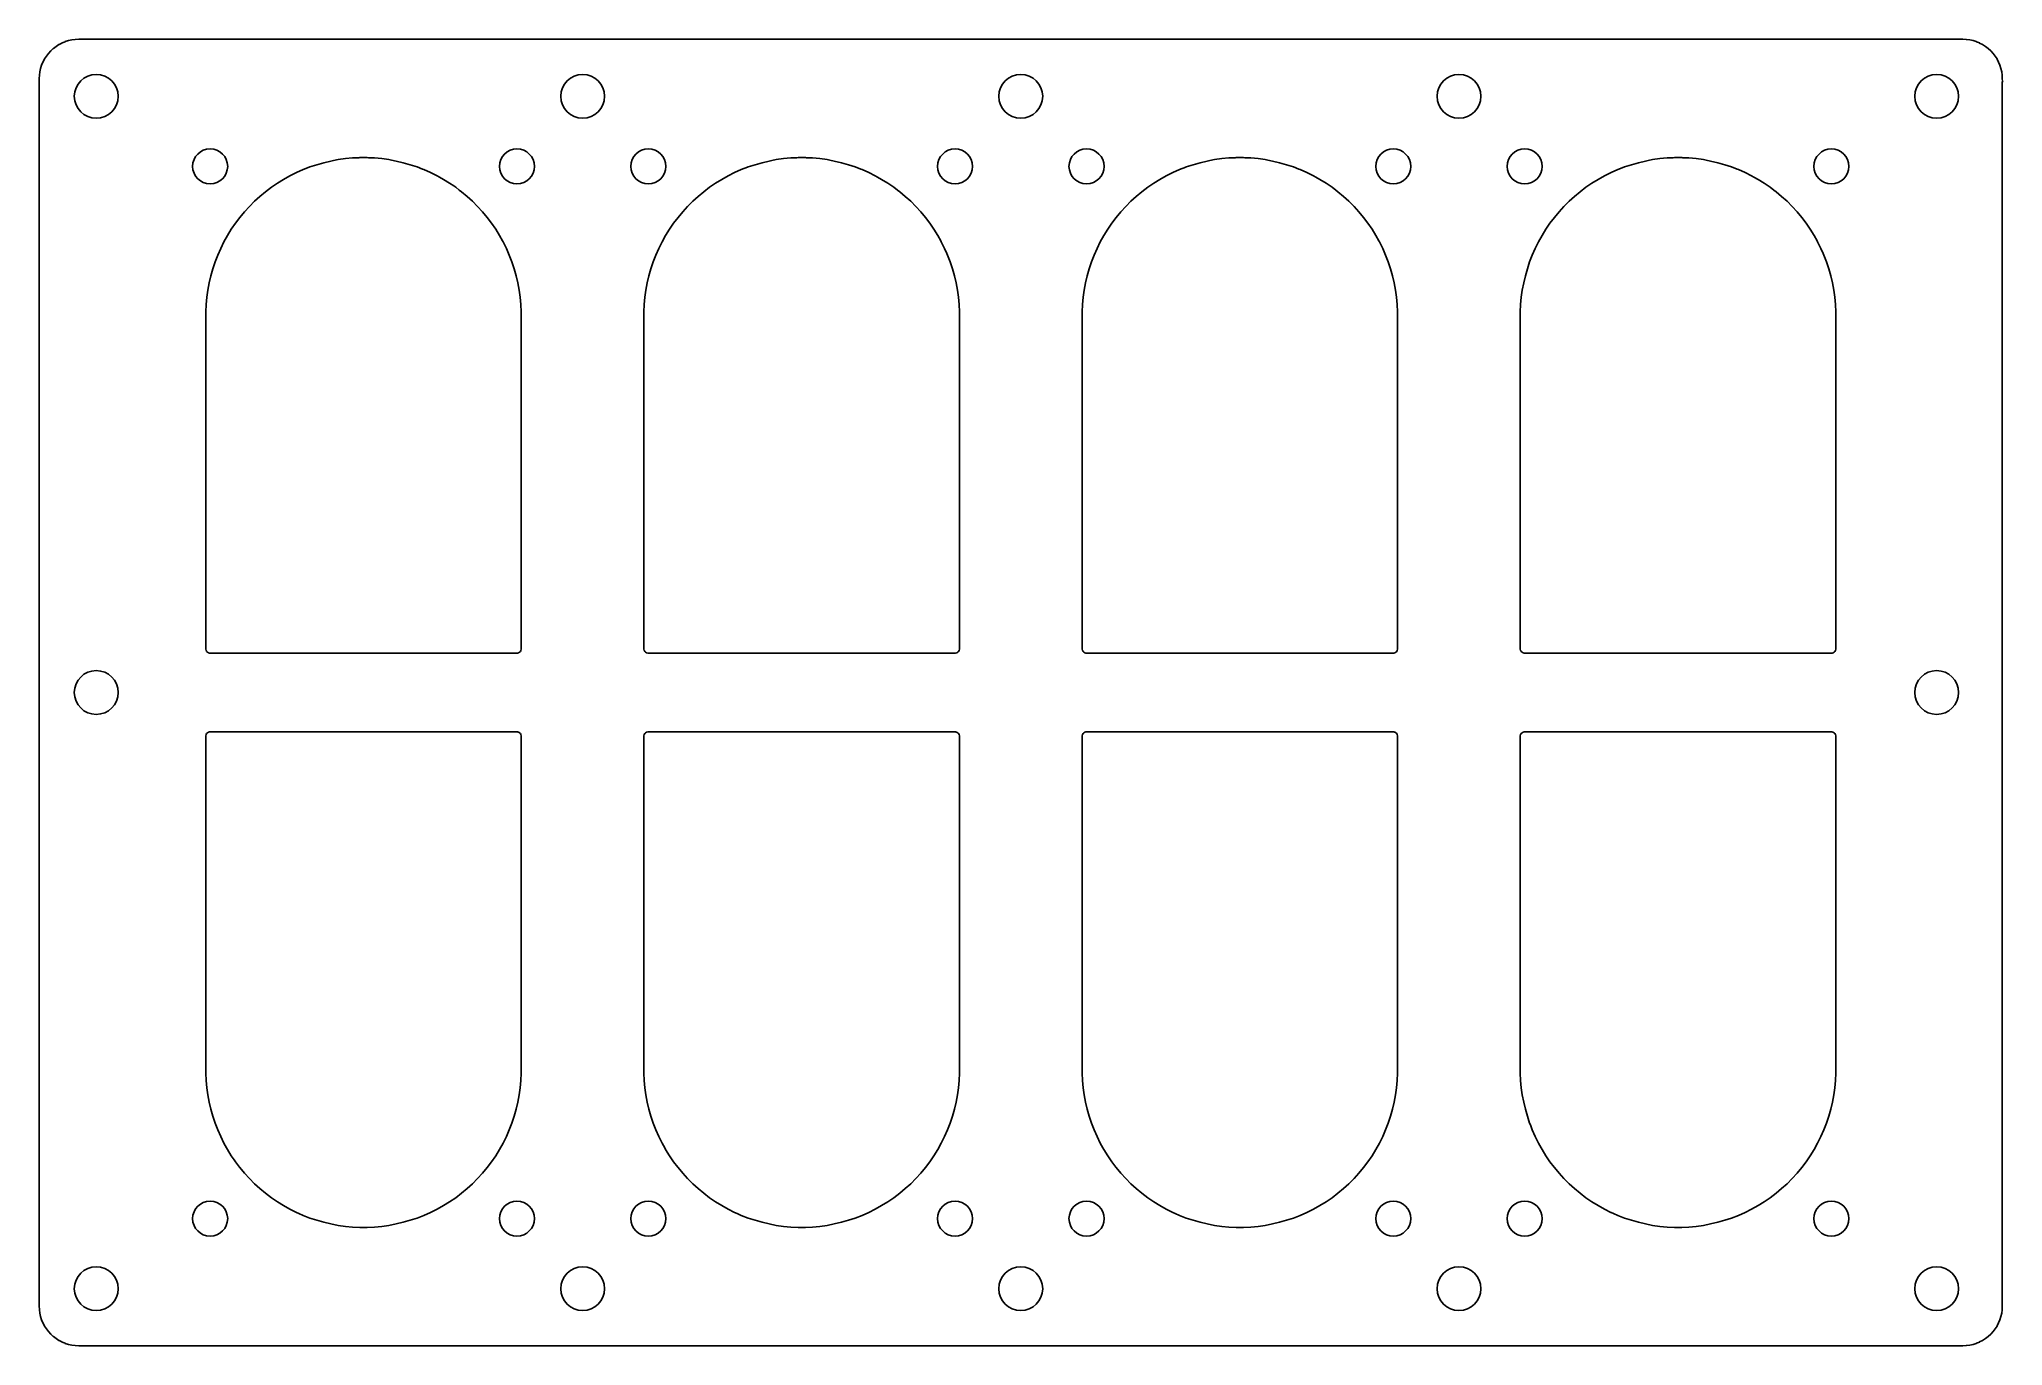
# Model space of a CAD drawing. Extents: x 51 to 275, y -199 to -51.
import ezdxf

# ---------------------------------------------------------------- set-up
doc = ezdxf.new("R2010")
doc.units = 0
doc.layers.add('BLACK', color=7, linetype='CONTINUOUS')

msp = doc.modelspace()

# ---------------------------------------------------------------- linework, layer by layer
at = {"layer": 'BLACK', "linetype": 'CONTINUOUS'}
for p, q in [((52.11206, -51.549896), (52.414905, -51.317515)), ((52.414905, -51.317515), (52.423744, -51.311325)), ((52.423744, -51.311325), (52.7457, -51.106217)), ((52.7457, -51.106217), (52.755045, -51.100822)), ((52.755045, -51.100822), (53.093638, -50.924561)), ((53.093638, -50.924561), (53.103412, -50.920003)), ((53.103412, -50.920003), (53.456095, -50.773917)), ((53.456095, -50.773917), (53.466227, -50.77023)), ((53.466227, -50.77023), (53.830295, -50.65544)), ((53.830295, -50.65544), (53.840709, -50.652649)), ((53.840709, -50.652649), (54.213405, -50.570025)), ((54.213405, -50.570025), (54.224025, -50.568152)), ((54.224025, -50.568152), (54.602495, -50.518326)), ((54.602495, -50.518326), (54.613226, -50.517386)), ((54.613226, -50.517386), (54.997297, -50.500617)), ((54.997297, -50.500617), (55.002706, -50.5005)), ((55.002706, -50.5005), (55.065892, -50.5005)), ((55.065892, -50.5005), (269.934108, -50.5005)), ((269.934108, -50.5005), (269.997294, -50.5005)), ((269.997294, -50.5005), (270.002702, -50.500617)), ((270.002702, -50.500617), (270.386771, -50.517386)), ((270.386771, -50.517386), (270.397506, -50.518326)), ((270.397506, -50.518326), (270.775971, -50.568152)), ((270.775971, -50.568152), (270.786597, -50.570025)), ((270.786597, -50.570025), (271.159284, -50.652648)), ((271.159284, -50.652648), (271.16971, -50.655442)), ((271.16971, -50.655442), (271.533765, -50.770227)), ((271.533765, -50.770227), (271.543911, -50.77392)), ((271.543911, -50.77392), (271.896578, -50.92)), ((271.896578, -50.92), (271.906369, -50.924566)), ((271.906369, -50.924566), (272.244942, -51.100816)), ((272.244942, -51.100816), (272.25431, -51.106224)), ((272.25431, -51.106224), (272.576244, -51.311318)), ((272.576244, -51.311318), (272.585105, -51.317523)), ((272.585105, -51.317523), (272.88793, -51.549889)), ((50.65544, -53.830295), (50.77023, -53.466227)), ((50.77023, -53.466227), (50.773917, -53.456095)), ((50.773917, -53.456095), (50.920003, -53.103412)), ((50.920003, -53.103412), (50.924561, -53.093638)), ((50.924561, -53.093638), (51.100822, -52.755045)), ((51.100822, -52.755045), (51.106217, -52.7457)), ((51.106217, -52.7457), (51.311325, -52.423744)), ((51.311325, -52.423744), (51.317515, -52.414905)), ((51.317515, -52.414905), (51.549896, -52.11206)), ((51.549896, -52.11206), (51.556834, -52.103791)), ((51.556834, -52.103791), (51.814726, -51.822352)), ((51.814726, -51.822352), (51.822352, -51.814726)), ((51.822352, -51.814726), (52.103791, -51.556834)), ((52.103791, -51.556834), (52.11206, -51.549896)), ((272.88793, -51.549889), (272.896217, -51.556843)), ((272.896217, -51.556843), (273.177635, -51.814715)), ((273.177635, -51.814715), (273.185284, -51.822364)), ((273.185284, -51.822364), (273.443156, -52.103782)), ((273.443156, -52.103782), (273.45011, -52.112069)), ((273.45011, -52.112069), (273.682476, -52.414894)), ((273.682476, -52.414894), (273.688681, -52.423755)), ((273.688681, -52.423755), (273.893775, -52.745689)), ((273.893775, -52.745689), (273.899183, -52.755057)), ((273.899183, -52.755057), (274.07543, -53.093623)), ((274.07543, -53.093623), (274.080002, -53.103427)), ((274.080002, -53.103427), (274.226075, -53.456078)), ((274.226075, -53.456078), (274.229775, -53.466244)), ((274.229775, -53.466244), (274.344554, -53.830278)), ((50.5005, -55.002706), (50.500618, -54.997297)), ((50.5005, -81.584118), (50.5005, -55.002706)), ((50.500618, -54.997297), (50.503377, -54.934108)), ((50.503377, -54.934108), (50.517386, -54.613226)), ((50.517386, -54.613226), (50.518326, -54.602495)), ((50.518326, -54.602495), (50.568152, -54.224025)), ((50.568152, -54.224025), (50.570025, -54.213405)), ((50.570025, -54.213405), (50.652649, -53.840709)), ((50.652649, -53.840709), (50.65544, -53.830295)), ((274.344554, -53.830278), (274.347354, -53.840727)), ((274.347354, -53.840727), (274.429971, -54.213389)), ((274.429971, -54.213389), (274.431849, -54.224042)), ((274.431849, -54.224042), (274.481671, -54.602473)), ((274.481671, -54.602473), (274.482614, -54.613249)), ((274.482614, -54.613249), (274.499382, -54.997297)), ((274.499382, -54.997297), (274.4995, -55.002706)), ((274.4995, -55.002706), (274.4995, -55.065891)), ((274.4995, -55.065891), (274.533608, -55.193185)), ((274.533608, -55.306814), (274.4995, -55.434108)), ((274.4995, -55.434108), (274.4995, -194.997293)), ((274.533608, -55.193185), (274.536719, -55.200696)), ((274.536719, -55.299304), (274.533608, -55.306814)), ((274.536719, -55.200696), (274.533976, -55.201832)), ((274.533976, -55.201832), (274.547084, -55.255942)), ((274.547084, -55.255942), (274.534608, -55.298429)), ((274.534608, -55.298429), (274.536719, -55.299304)), ((82.173911, -64.800472), (81.385283, -65.064793)), ((82.17394, -64.800463), (82.173911, -64.800472)), ((82.973927, -64.572847), (82.17394, -64.800463)), ((82.973934, -64.572845), (82.973927, -64.572847)), ((83.783593, -64.382415), (82.973934, -64.572845)), ((83.783607, -64.382412), (83.783593, -64.382415)), ((83.783613, -64.382411), (83.783607, -64.382412)), ((84.088625, -64.325394), (83.783613, -64.382411)), ((84.601223, -64.229573), (84.088625, -64.325394)), ((85.425001, -64.114661), (84.601223, -64.229573)), ((85.425022, -64.114659), (85.425001, -64.114661)), ((86.253239, -64.037913), (85.425022, -64.114659)), ((86.957134, -64.00537), (86.253239, -64.037913)), ((87.084115, -63.9995), (86.957134, -64.00537)), ((87.915885, -63.9995), (87.084115, -63.9995)), ((88.049681, -64.005685), (87.915885, -63.9995)), ((88.74676, -64.037913), (88.049681, -64.005685)), ((89.574977, -64.114659), (88.74676, -64.037913)), ((89.574998, -64.114661), (89.574977, -64.114659)), ((90.398776, -64.229573), (89.574998, -64.114661)), ((90.693203, -64.284611), (90.398776, -64.229573)), ((91.216387, -64.382411), (90.693203, -64.284611)), ((91.216396, -64.382413), (91.216387, -64.382411)), ((91.216406, -64.382415), (91.216396, -64.382413)), ((92.026065, -64.572845), (91.216406, -64.382415)), ((92.026072, -64.572847), (92.026065, -64.572845)), ((92.826059, -64.800463), (92.026072, -64.572847)), ((92.82607, -64.800466), (92.826059, -64.800463)), ((92.826079, -64.800469), (92.82607, -64.800466)), ((92.826087, -64.800471), (92.826079, -64.800469)), ((92.826088, -64.800472), (92.826087, -64.800471)), ((93.614716, -65.064793), (92.826088, -64.800472)), ((132.173911, -64.800472), (131.385283, -65.064793)), ((132.17394, -64.800463), (132.173911, -64.800472)), ((132.973927, -64.572847), (132.17394, -64.800463)), ((132.973934, -64.572845), (132.973927, -64.572847)), ((133.783593, -64.382415), (132.973934, -64.572845)), ((133.783607, -64.382412), (133.783593, -64.382415)), ((133.783613, -64.382411), (133.783607, -64.382412)), ((134.088625, -64.325394), (133.783613, -64.382411)), ((134.601223, -64.229573), (134.088625, -64.325394)), ((135.425001, -64.114661), (134.601223, -64.229573)), ((135.425022, -64.114659), (135.425001, -64.114661)), ((136.253239, -64.037913), (135.425022, -64.114659)), ((136.957134, -64.00537), (136.253239, -64.037913)), ((137.084115, -63.9995), (136.957134, -64.00537)), ((137.915885, -63.9995), (137.084115, -63.9995)), ((138.049681, -64.005685), (137.915885, -63.9995)), ((138.74676, -64.037913), (138.049681, -64.005685)), ((139.574977, -64.114659), (138.74676, -64.037913)), ((139.574998, -64.114661), (139.574977, -64.114659)), ((140.398776, -64.229573), (139.574998, -64.114661)), ((140.693203, -64.284611), (140.398776, -64.229573)), ((141.216387, -64.382411), (140.693203, -64.284611)), ((141.216396, -64.382413), (141.216387, -64.382411)), ((141.216406, -64.382415), (141.216396, -64.382413)), ((142.026065, -64.572845), (141.216406, -64.382415)), ((142.026072, -64.572847), (142.026065, -64.572845)), ((142.826059, -64.800463), (142.026072, -64.572847)), ((142.82607, -64.800466), (142.826059, -64.800463)), ((142.826079, -64.800469), (142.82607, -64.800466)), ((142.826087, -64.800471), (142.826079, -64.800469)), ((142.826088, -64.800472), (142.826087, -64.800471)), ((143.614716, -65.064793), (142.826088, -64.800472)), ((182.173911, -64.800472), (181.385283, -65.064793)), ((182.17394, -64.800463), (182.173911, -64.800472)), ((182.973927, -64.572847), (182.17394, -64.800463)), ((182.973934, -64.572845), (182.973927, -64.572847)), ((183.783593, -64.382415), (182.973934, -64.572845)), ((183.783607, -64.382412), (183.783593, -64.382415)), ((183.783613, -64.382411), (183.783607, -64.382412)), ((184.088625, -64.325394), (183.783613, -64.382411)), ((184.601223, -64.229573), (184.088625, -64.325394)), ((185.425001, -64.114661), (184.601223, -64.229573)), ((185.425022, -64.114659), (185.425001, -64.114661)), ((186.253239, -64.037913), (185.425022, -64.114659)), ((186.957134, -64.00537), (186.253239, -64.037913)), ((187.084115, -63.9995), (186.957134, -64.00537)), ((187.915885, -63.9995), (187.084115, -63.9995)), ((188.049681, -64.005685), (187.915885, -63.9995)), ((188.74676, -64.037913), (188.049681, -64.005685)), ((189.574977, -64.114659), (188.74676, -64.037913)), ((189.574998, -64.114661), (189.574977, -64.114659)), ((190.398776, -64.229573), (189.574998, -64.114661)), ((190.693203, -64.284611), (190.398776, -64.229573)), ((191.216387, -64.382411), (190.693203, -64.284611)), ((191.216396, -64.382413), (191.216387, -64.382411)), ((191.216406, -64.382415), (191.216396, -64.382413)), ((192.026065, -64.572845), (191.216406, -64.382415)), ((192.026072, -64.572847), (192.026065, -64.572845)), ((192.826059, -64.800463), (192.026072, -64.572847)), ((192.82607, -64.800466), (192.826059, -64.800463)), ((192.826079, -64.800469), (192.82607, -64.800466)), ((192.826087, -64.800471), (192.826079, -64.800469)), ((192.826088, -64.800472), (192.826087, -64.800471)), ((193.614716, -65.064793), (192.826088, -64.800472)), ((232.173911, -64.800472), (231.385283, -65.064793)), ((232.17394, -64.800463), (232.173911, -64.800472)), ((232.973927, -64.572847), (232.17394, -64.800463)), ((232.973934, -64.572845), (232.973927, -64.572847)), ((233.783593, -64.382415), (232.973934, -64.572845)), ((233.783607, -64.382412), (233.783593, -64.382415)), ((233.783613, -64.382411), (233.783607, -64.382412)), ((234.088625, -64.325394), (233.783613, -64.382411)), ((234.601223, -64.229573), (234.088625, -64.325394)), ((235.425001, -64.114661), (234.601223, -64.229573)), ((235.425022, -64.114659), (235.425001, -64.114661)), ((236.253239, -64.037913), (235.425022, -64.114659)), ((236.957134, -64.00537), (236.253239, -64.037913)), ((237.084115, -63.9995), (236.957134, -64.00537)), ((237.915885, -63.9995), (237.084115, -63.9995)), ((238.049681, -64.005685), (237.915885, -63.9995)), ((238.74676, -64.037913), (238.049681, -64.005685)), ((239.574977, -64.114659), (238.74676, -64.037913)), ((239.574998, -64.114661), (239.574977, -64.114659)), ((240.398776, -64.229573), (239.574998, -64.114661)), ((240.693203, -64.284611), (240.398776, -64.229573)), ((241.216387, -64.382411), (240.693203, -64.284611)), ((241.216396, -64.382413), (241.216387, -64.382411)), ((241.216406, -64.382415), (241.216396, -64.382413)), ((242.026065, -64.572845), (241.216406, -64.382415)), ((242.026072, -64.572847), (242.026065, -64.572845)), ((242.826059, -64.800463), (242.026072, -64.572847)), ((242.82607, -64.800466), (242.826059, -64.800463)), ((242.826079, -64.800469), (242.82607, -64.800466)), ((242.826087, -64.800471), (242.826079, -64.800469)), ((242.826088, -64.800472), (242.826087, -64.800471)), ((243.614716, -65.064793), (242.826088, -64.800472)), ((77.670368, -66.914599), (76.984155, -67.384665)), ((78.377538, -66.476738), (77.670368, -66.914599)), ((78.37756, -66.476725), (78.377538, -66.476738)), ((79.104186, -66.071997), (78.37756, -66.476725)), ((79.104223, -66.071977), (79.104186, -66.071997)), ((79.848767, -65.701238), (79.104223, -66.071977)), ((80.609649, -65.365275), (79.848767, -65.701238)), ((81.314476, -65.092223), (80.609649, -65.365275)), ((81.38527, -65.064798), (81.314476, -65.092223)), ((81.385283, -65.064793), (81.38527, -65.064797)), ((81.38527, -65.064797), (81.38527, -65.064798)), ((93.614721, -65.064795), (93.614716, -65.064793)), ((93.61473, -65.064798), (93.614721, -65.064795)), ((94.243358, -65.30833), (93.61473, -65.064798)), ((94.39035, -65.365275), (94.243358, -65.30833)), ((95.151232, -65.701238), (94.39035, -65.365275)), ((95.895776, -66.071977), (95.151232, -65.701238)), ((95.895813, -66.071997), (95.895776, -66.071977)), ((96.156463, -66.217178), (95.895813, -66.071997)), ((96.62245, -66.476731), (96.156463, -66.217178)), ((97.329635, -66.914601), (96.62245, -66.476731)), ((97.787106, -67.227976), (97.329635, -66.914601)), ((127.670368, -66.914599), (126.984155, -67.384665)), ((128.377538, -66.476738), (127.670368, -66.914599)), ((128.37756, -66.476725), (128.377538, -66.476738)), ((129.104186, -66.071997), (128.37756, -66.476725)), ((129.104223, -66.071977), (129.104186, -66.071997)), ((129.848767, -65.701238), (129.104223, -66.071977)), ((130.609649, -65.365275), (129.848767, -65.701238)), ((131.314476, -65.092223), (130.609649, -65.365275)), ((131.38527, -65.064798), (131.314476, -65.092223)), ((131.385283, -65.064793), (131.38527, -65.064797)), ((131.38527, -65.064797), (131.38527, -65.064798)), ((143.614721, -65.064795), (143.614716, -65.064793)), ((143.61473, -65.064798), (143.614721, -65.064795)), ((144.243358, -65.30833), (143.61473, -65.064798)), ((144.39035, -65.365275), (144.243358, -65.30833)), ((145.151232, -65.701238), (144.39035, -65.365275)), ((145.895776, -66.071977), (145.151232, -65.701238)), ((145.895813, -66.071997), (145.895776, -66.071977)), ((146.156463, -66.217178), (145.895813, -66.071997)), ((146.62245, -66.476731), (146.156463, -66.217178)), ((147.329635, -66.914601), (146.62245, -66.476731)), ((147.787106, -67.227976), (147.329635, -66.914601)), ((177.670368, -66.914599), (176.984155, -67.384665)), ((178.377538, -66.476738), (177.670368, -66.914599)), ((178.37756, -66.476725), (178.377538, -66.476738)), ((179.104186, -66.071997), (178.37756, -66.476725)), ((179.104223, -66.071977), (179.104186, -66.071997)), ((179.848767, -65.701238), (179.104223, -66.071977)), ((180.609649, -65.365275), (179.848767, -65.701238)), ((181.314476, -65.092223), (180.609649, -65.365275)), ((181.38527, -65.064798), (181.314476, -65.092223)), ((181.385283, -65.064793), (181.38527, -65.064797)), ((181.38527, -65.064797), (181.38527, -65.064798)), ((193.614721, -65.064795), (193.614716, -65.064793)), ((193.61473, -65.064798), (193.614721, -65.064795)), ((194.243358, -65.30833), (193.61473, -65.064798)), ((194.39035, -65.365275), (194.243358, -65.30833)), ((195.151232, -65.701238), (194.39035, -65.365275)), ((195.895776, -66.071977), (195.151232, -65.701238)), ((195.895813, -66.071997), (195.895776, -66.071977)), ((196.156463, -66.217178), (195.895813, -66.071997)), ((196.62245, -66.476731), (196.156463, -66.217178)), ((197.329635, -66.914601), (196.62245, -66.476731)), ((197.787106, -67.227976), (197.329635, -66.914601)), ((227.670368, -66.914599), (226.984155, -67.384665)), ((228.377538, -66.476738), (227.670368, -66.914599)), ((228.37756, -66.476725), (228.377538, -66.476738)), ((229.104186, -66.071997), (228.37756, -66.476725)), ((229.104223, -66.071977), (229.104186, -66.071997)), ((229.848767, -65.701238), (229.104223, -66.071977)), ((230.609649, -65.365275), (229.848767, -65.701238)), ((231.314476, -65.092223), (230.609649, -65.365275)), ((231.38527, -65.064798), (231.314476, -65.092223)), ((231.385283, -65.064793), (231.38527, -65.064797)), ((231.38527, -65.064797), (231.38527, -65.064798)), ((243.614721, -65.064795), (243.614716, -65.064793)), ((243.61473, -65.064798), (243.614721, -65.064795)), ((244.243358, -65.30833), (243.61473, -65.064798)), ((244.39035, -65.365275), (244.243358, -65.30833)), ((245.151232, -65.701238), (244.39035, -65.365275)), ((245.895776, -66.071977), (245.151232, -65.701238)), ((245.895813, -66.071997), (245.895776, -66.071977)), ((246.156463, -66.217178), (245.895813, -66.071997)), ((246.62245, -66.476731), (246.156463, -66.217178)), ((247.329635, -66.914601), (246.62245, -66.476731)), ((247.787106, -67.227976), (247.329635, -66.914601)), ((75.065778, -68.977669), (74.477669, -69.565778)), ((75.065829, -68.97762), (75.065778, -68.977669)), ((75.680471, -68.4173), (75.065829, -68.97762)), ((75.680486, -68.417288), (75.680471, -68.4173)), ((76.320374, -67.885931), (75.680486, -68.417288)), ((76.320416, -67.885898), (76.320374, -67.885931)), ((76.984155, -67.384665), (76.320416, -67.885898)), ((98.015844, -67.384665), (97.787106, -67.227976)), ((98.432237, -67.699111), (98.015844, -67.384665)), ((98.679608, -67.885917), (98.432237, -67.699111)), ((99.319516, -68.41729), (98.679608, -67.885917)), ((99.319528, -68.4173), (99.319516, -68.41729)), ((99.93417, -68.97762), (99.319528, -68.4173)), ((99.934185, -68.977634), (99.93417, -68.97762)), ((99.934201, -68.977649), (99.934185, -68.977634)), ((100.522351, -69.565799), (99.934201, -68.977649)), ((125.065778, -68.977669), (124.477669, -69.565778)), ((125.065829, -68.97762), (125.065778, -68.977669)), ((125.680471, -68.4173), (125.065829, -68.97762)), ((125.680486, -68.417288), (125.680471, -68.4173)), ((126.320374, -67.885931), (125.680486, -68.417288)), ((126.320416, -67.885898), (126.320374, -67.885931)), ((126.984155, -67.384665), (126.320416, -67.885898)), ((148.015844, -67.384665), (147.787106, -67.227976)), ((148.432237, -67.699111), (148.015844, -67.384665)), ((148.679608, -67.885917), (148.432237, -67.699111)), ((149.319516, -68.41729), (148.679608, -67.885917)), ((149.319528, -68.4173), (149.319516, -68.41729)), ((149.93417, -68.97762), (149.319528, -68.4173)), ((149.934185, -68.977634), (149.93417, -68.97762)), ((149.934201, -68.977649), (149.934185, -68.977634)), ((150.522351, -69.565799), (149.934201, -68.977649)), ((175.065778, -68.977669), (174.477669, -69.565778)), ((175.065829, -68.97762), (175.065778, -68.977669)), ((175.680471, -68.4173), (175.065829, -68.97762)), ((175.680486, -68.417288), (175.680471, -68.4173)), ((176.320374, -67.885931), (175.680486, -68.417288)), ((176.320416, -67.885898), (176.320374, -67.885931)), ((176.984155, -67.384665), (176.320416, -67.885898)), ((198.015844, -67.384665), (197.787106, -67.227976)), ((198.432237, -67.699111), (198.015844, -67.384665)), ((198.679608, -67.885917), (198.432237, -67.699111)), ((199.319516, -68.41729), (198.679608, -67.885917)), ((199.319528, -68.4173), (199.319516, -68.41729)), ((199.93417, -68.97762), (199.319528, -68.4173)), ((199.934185, -68.977634), (199.93417, -68.97762)), ((199.934201, -68.977649), (199.934185, -68.977634)), ((200.522351, -69.565799), (199.934201, -68.977649)), ((225.065778, -68.977669), (224.477669, -69.565778)), ((225.065829, -68.97762), (225.065778, -68.977669)), ((225.680471, -68.4173), (225.065829, -68.97762)), ((225.680486, -68.417288), (225.680471, -68.4173)), ((226.320374, -67.885931), (225.680486, -68.417288)), ((226.320416, -67.885898), (226.320374, -67.885931)), ((226.984155, -67.384665), (226.320416, -67.885898)), ((248.015844, -67.384665), (247.787106, -67.227976)), ((248.432237, -67.699111), (248.015844, -67.384665)), ((248.679608, -67.885917), (248.432237, -67.699111)), ((249.319516, -68.41729), (248.679608, -67.885917)), ((249.319528, -68.4173), (249.319516, -68.41729)), ((249.93417, -68.97762), (249.319528, -68.4173)), ((249.934185, -68.977634), (249.93417, -68.97762)), ((249.934201, -68.977649), (249.934185, -68.977634)), ((250.522351, -69.565799), (249.934201, -68.977649)), ((72.884665, -71.484155), (72.414599, -72.170368)), ((73.385898, -70.820416), (72.884665, -71.484155)), ((73.385931, -70.820374), (73.385898, -70.820416)), ((73.917288, -70.180486), (73.385931, -70.820374)), ((73.9173, -70.180471), (73.917288, -70.180486)), ((74.47762, -69.565829), (73.9173, -70.180471)), ((74.477669, -69.565778), (74.47762, -69.565829)), ((100.522366, -69.565815), (100.522351, -69.565799)), ((100.522379, -69.565829), (100.522366, -69.565815)), ((101.082699, -70.180471), (100.522379, -69.565829)), ((101.082705, -70.180478), (101.082699, -70.180471)), ((101.08271, -70.180484), (101.082705, -70.180478)), ((101.614083, -70.820392), (101.08271, -70.180484)), ((102.115336, -71.484158), (101.614083, -70.820392)), ((102.585399, -72.170365), (102.115336, -71.484158)), ((122.884665, -71.484155), (122.414599, -72.170368)), ((123.385898, -70.820416), (122.884665, -71.484155)), ((123.385931, -70.820374), (123.385898, -70.820416)), ((123.917288, -70.180486), (123.385931, -70.820374)), ((123.9173, -70.180471), (123.917288, -70.180486)), ((124.47762, -69.565829), (123.9173, -70.180471)), ((124.477669, -69.565778), (124.47762, -69.565829)), ((150.522366, -69.565815), (150.522351, -69.565799)), ((150.522379, -69.565829), (150.522366, -69.565815)), ((151.082699, -70.180471), (150.522379, -69.565829)), ((151.082705, -70.180478), (151.082699, -70.180471)), ((151.08271, -70.180484), (151.082705, -70.180478)), ((151.614083, -70.820392), (151.08271, -70.180484)), ((152.115336, -71.484158), (151.614083, -70.820392)), ((152.585399, -72.170365), (152.115336, -71.484158)), ((172.884665, -71.484155), (172.414599, -72.170368)), ((173.385898, -70.820416), (172.884665, -71.484155)), ((173.385931, -70.820374), (173.385898, -70.820416)), ((173.917288, -70.180486), (173.385931, -70.820374)), ((173.9173, -70.180471), (173.917288, -70.180486)), ((174.47762, -69.565829), (173.9173, -70.180471)), ((174.477669, -69.565778), (174.47762, -69.565829)), ((200.522366, -69.565815), (200.522351, -69.565799)), ((200.522379, -69.565829), (200.522366, -69.565815)), ((201.082699, -70.180471), (200.522379, -69.565829)), ((201.082705, -70.180478), (201.082699, -70.180471)), ((201.08271, -70.180484), (201.082705, -70.180478)), ((201.614083, -70.820392), (201.08271, -70.180484)), ((202.115336, -71.484158), (201.614083, -70.820392)), ((202.585399, -72.170365), (202.115336, -71.484158)), ((222.884665, -71.484155), (222.414599, -72.170368)), ((223.385898, -70.820416), (222.884665, -71.484155)), ((223.385931, -70.820374), (223.385898, -70.820416)), ((223.917288, -70.180486), (223.385931, -70.820374)), ((223.9173, -70.180471), (223.917288, -70.180486)), ((224.47762, -69.565829), (223.9173, -70.180471)), ((224.477669, -69.565778), (224.47762, -69.565829)), ((250.522366, -69.565815), (250.522351, -69.565799)), ((250.522379, -69.565829), (250.522366, -69.565815)), ((251.082699, -70.180471), (250.522379, -69.565829)), ((251.082705, -70.180478), (251.082699, -70.180471)), ((251.08271, -70.180484), (251.082705, -70.180478)), ((251.614083, -70.820392), (251.08271, -70.180484)), ((252.115336, -71.484158), (251.614083, -70.820392)), ((252.585399, -72.170365), (252.115336, -71.484158)), ((71.571977, -73.604223), (71.201238, -74.348767)), ((71.571997, -73.604186), (71.571977, -73.604223)), ((71.976725, -72.87756), (71.571997, -73.604186)), ((71.976738, -72.877538), (71.976725, -72.87756)), ((72.414599, -72.170368), (71.976738, -72.877538)), ((103.023269, -72.87755), (102.585399, -72.170365)), ((103.368705, -73.497727), (103.023269, -72.87755)), ((103.428002, -73.604186), (103.368705, -73.497727)), ((103.428022, -73.604223), (103.428002, -73.604186)), ((103.798761, -74.348767), (103.428022, -73.604223)), ((121.571977, -73.604223), (121.201238, -74.348767)), ((121.571997, -73.604186), (121.571977, -73.604223)), ((121.976725, -72.87756), (121.571997, -73.604186)), ((121.976738, -72.877538), (121.976725, -72.87756)), ((122.414599, -72.170368), (121.976738, -72.877538)), ((153.023269, -72.87755), (152.585399, -72.170365)), ((153.368705, -73.497727), (153.023269, -72.87755)), ((153.428002, -73.604186), (153.368705, -73.497727)), ((153.428022, -73.604223), (153.428002, -73.604186)), ((153.798761, -74.348767), (153.428022, -73.604223)), ((171.571977, -73.604223), (171.201238, -74.348767)), ((171.571997, -73.604186), (171.571977, -73.604223)), ((171.976725, -72.87756), (171.571997, -73.604186)), ((171.976738, -72.877538), (171.976725, -72.87756)), ((172.414599, -72.170368), (171.976738, -72.877538)), ((203.023269, -72.87755), (202.585399, -72.170365)), ((203.368705, -73.497727), (203.023269, -72.87755)), ((203.428002, -73.604186), (203.368705, -73.497727)), ((203.428022, -73.604223), (203.428002, -73.604186)), ((203.798761, -74.348767), (203.428022, -73.604223)), ((221.571977, -73.604223), (221.201238, -74.348767)), ((221.571997, -73.604186), (221.571977, -73.604223)), ((221.976725, -72.87756), (221.571997, -73.604186)), ((221.976738, -72.877538), (221.976725, -72.87756)), ((222.414599, -72.170368), (221.976738, -72.877538)), ((253.023269, -72.87755), (252.585399, -72.170365)), ((253.368705, -73.497727), (253.023269, -72.87755)), ((253.428002, -73.604186), (253.368705, -73.497727)), ((253.428022, -73.604223), (253.428002, -73.604186)), ((253.798761, -74.348767), (253.428022, -73.604223)), ((70.564793, -75.885283), (70.300472, -76.673911)), ((70.865275, -75.109649), (70.564793, -75.885283)), ((71.201238, -74.348767), (70.865275, -75.109649)), ((104.059, -74.938152), (103.798761, -74.348767)), ((104.134732, -75.109668), (104.059, -74.938152)), ((104.435202, -75.88527), (104.134732, -75.109668)), ((104.699531, -76.673921), (104.435202, -75.88527)), ((120.564793, -75.885283), (120.300472, -76.673911)), ((120.865275, -75.109649), (120.564793, -75.885283)), ((121.201238, -74.348767), (120.865275, -75.109649)), ((154.059, -74.938152), (153.798761, -74.348767)), ((154.134732, -75.109668), (154.059, -74.938152)), ((154.435202, -75.88527), (154.134732, -75.109668)), ((154.699531, -76.673921), (154.435202, -75.88527)), ((170.564793, -75.885283), (170.300472, -76.673911)), ((170.865275, -75.109649), (170.564793, -75.885283)), ((171.201238, -74.348767), (170.865275, -75.109649)), ((204.059, -74.938152), (203.798761, -74.348767)), ((204.134732, -75.109668), (204.059, -74.938152)), ((204.435202, -75.88527), (204.134732, -75.109668)), ((204.699531, -76.673921), (204.435202, -75.88527)), ((220.564793, -75.885283), (220.300472, -76.673911)), ((220.865275, -75.109649), (220.564793, -75.885283)), ((221.201238, -74.348767), (220.865275, -75.109649)), ((254.059, -74.938152), (253.798761, -74.348767)), ((254.134732, -75.109668), (254.059, -74.938152)), ((254.435202, -75.88527), (254.134732, -75.109668)), ((254.699531, -76.673921), (254.435202, -75.88527)), ((69.882415, -78.283593), (69.729573, -79.101223)), ((70.072845, -77.473934), (69.882415, -78.283593)), ((70.072847, -77.473927), (70.072845, -77.473934)), ((70.300463, -76.67394), (70.072847, -77.473927)), ((70.300472, -76.673911), (70.300463, -76.67394)), ((104.927155, -77.473938), (104.699531, -76.673921)), ((105.117589, -78.283613), (104.927155, -77.473938)), ((105.270426, -79.10122), (105.117589, -78.283613)), ((119.882415, -78.283593), (119.729573, -79.101223)), ((120.072845, -77.473934), (119.882415, -78.283593)), ((120.072847, -77.473927), (120.072845, -77.473934)), ((120.300463, -76.67394), (120.072847, -77.473927)), ((120.300472, -76.673911), (120.300463, -76.67394)), ((154.927155, -77.473938), (154.699531, -76.673921)), ((155.117589, -78.283613), (154.927155, -77.473938)), ((155.270426, -79.10122), (155.117589, -78.283613)), ((169.882415, -78.283593), (169.729573, -79.101223)), ((170.072845, -77.473934), (169.882415, -78.283593)), ((170.072847, -77.473927), (170.072845, -77.473934)), ((170.300463, -76.67394), (170.072847, -77.473927)), ((170.300472, -76.673911), (170.300463, -76.67394)), ((204.927155, -77.473938), (204.699531, -76.673921)), ((205.117589, -78.283613), (204.927155, -77.473938)), ((205.270426, -79.10122), (205.117589, -78.283613)), ((219.882415, -78.283593), (219.729573, -79.101223)), ((220.072845, -77.473934), (219.882415, -78.283593)), ((220.072847, -77.473927), (220.072845, -77.473934)), ((220.300463, -76.67394), (220.072847, -77.473927)), ((220.300472, -76.673911), (220.300463, -76.67394)), ((254.927155, -77.473938), (254.699531, -76.673921)), ((255.117589, -78.283613), (254.927155, -77.473938)), ((255.270426, -79.10122), (255.117589, -78.283613)), ((69.614659, -79.925022), (69.537913, -80.753239)), ((69.614661, -79.925001), (69.614659, -79.925022)), ((69.729573, -79.101223), (69.614661, -79.925001)), ((105.38534, -79.925013), (105.270426, -79.10122)), ((105.462086, -80.753234), (105.38534, -79.925013)), ((119.614659, -79.925022), (119.537913, -80.753239)), ((119.614661, -79.925001), (119.614659, -79.925022)), ((119.729573, -79.101223), (119.614661, -79.925001)), ((155.38534, -79.925013), (155.270426, -79.10122)), ((155.462086, -80.753234), (155.38534, -79.925013)), ((169.614659, -79.925022), (169.537913, -80.753239)), ((169.614661, -79.925001), (169.614659, -79.925022)), ((169.729573, -79.101223), (169.614661, -79.925001)), ((205.38534, -79.925013), (205.270426, -79.10122)), ((205.462086, -80.753234), (205.38534, -79.925013)), ((219.614659, -79.925022), (219.537913, -80.753239)), ((219.614661, -79.925001), (219.614659, -79.925022)), ((219.729573, -79.101223), (219.614661, -79.925001)), ((255.38534, -79.925013), (255.270426, -79.10122)), ((255.462086, -80.753234), (255.38534, -79.925013)), ((50.5005, -129.934108), (50.5005, -81.584118)), ((69.537913, -80.753239), (69.4995, -81.584118)), ((69.4995, -81.584118), (69.4995, -120.065891)), ((105.5005, -81.584115), (105.462086, -80.753234)), ((105.5005, -81.584118), (105.5005, -81.584115)), ((105.5005, -81.934108), (105.5005, -81.584118)), ((105.5005, -120.065892), (105.5005, -81.934108)), ((119.537913, -80.753239), (119.4995, -81.584118)), ((119.4995, -81.584118), (119.4995, -120.065891)), ((155.5005, -81.584115), (155.462086, -80.753234)), ((155.5005, -81.584118), (155.5005, -81.584115)), ((155.5005, -81.934108), (155.5005, -81.584118)), ((155.5005, -120.065892), (155.5005, -81.934108)), ((169.537913, -80.753239), (169.4995, -81.584118)), ((169.4995, -81.584118), (169.4995, -120.065891)), ((205.5005, -81.584115), (205.462086, -80.753234)), ((205.5005, -81.584118), (205.5005, -81.584115)), ((205.5005, -81.934108), (205.5005, -81.584118)), ((205.5005, -120.065892), (205.5005, -81.934108)), ((219.537913, -80.753239), (219.4995, -81.584118)), ((219.4995, -81.584118), (219.4995, -120.065891)), ((255.5005, -81.584115), (255.462086, -80.753234)), ((255.5005, -81.934108), (255.5005, -81.584115)), ((255.5005, -120.065892), (255.5005, -81.934108)), ((69.4995, -120.065891), (69.533608, -120.193187)), ((69.533608, -120.193187), (69.566554, -120.25025)), ((69.566554, -120.25025), (69.5995, -120.307314)), ((69.5995, -120.307314), (69.692686, -120.4005)), ((69.692686, -120.4005), (69.806814, -120.466392)), ((69.806814, -120.466392), (69.934108, -120.5005)), ((69.934108, -120.5005), (69.93411, -120.5005)), ((69.93411, -120.5005), (105.06589, -120.5005)), ((105.06589, -120.5005), (105.065892, -120.5005)), ((105.065892, -120.5005), (105.193186, -120.466392)), ((105.193186, -120.466392), (105.307314, -120.4005)), ((105.307314, -120.4005), (105.4005, -120.307314)), ((105.4005, -120.307314), (105.466392, -120.193186)), ((105.466392, -120.193186), (105.5005, -120.065892)), ((119.4995, -120.065891), (119.533608, -120.193187)), ((119.533608, -120.193187), (119.566554, -120.25025)), ((119.566554, -120.25025), (119.5995, -120.307314)), ((119.5995, -120.307314), (119.692686, -120.4005)), ((119.692686, -120.4005), (119.806814, -120.466392)), ((119.806814, -120.466392), (119.934108, -120.5005)), ((119.934108, -120.5005), (119.93411, -120.5005)), ((119.93411, -120.5005), (155.06589, -120.5005)), ((155.06589, -120.5005), (155.065892, -120.5005)), ((155.065892, -120.5005), (155.193186, -120.466392)), ((155.193186, -120.466392), (155.307314, -120.4005)), ((155.307314, -120.4005), (155.4005, -120.307314)), ((155.4005, -120.307314), (155.466392, -120.193186)), ((155.466392, -120.193186), (155.5005, -120.065892)), ((169.4995, -120.065891), (169.533608, -120.193187)), ((169.533608, -120.193187), (169.566554, -120.25025)), ((169.566554, -120.25025), (169.5995, -120.307314)), ((169.5995, -120.307314), (169.692686, -120.4005)), ((169.692686, -120.4005), (169.806814, -120.466392)), ((169.806814, -120.466392), (169.934108, -120.5005)), ((169.934108, -120.5005), (169.93411, -120.5005)), ((169.93411, -120.5005), (205.06589, -120.5005)), ((205.06589, -120.5005), (205.065892, -120.5005)), ((205.065892, -120.5005), (205.193186, -120.466392)), ((205.193186, -120.466392), (205.307314, -120.4005)), ((205.307314, -120.4005), (205.4005, -120.307314)), ((205.4005, -120.307314), (205.466392, -120.193186)), ((205.466392, -120.193186), (205.5005, -120.065892)), ((219.4995, -120.065891), (219.533608, -120.193187)), ((219.533608, -120.193187), (219.566554, -120.25025)), ((219.566554, -120.25025), (219.5995, -120.307314)), ((219.5995, -120.307314), (219.692686, -120.4005)), ((219.692686, -120.4005), (219.806814, -120.466392)), ((219.806814, -120.466392), (219.934108, -120.5005)), ((219.934108, -120.5005), (219.93411, -120.5005)), ((219.93411, -120.5005), (255.06589, -120.5005)), ((255.06589, -120.5005), (255.065892, -120.5005)), ((255.065892, -120.5005), (255.193186, -120.466392)), ((255.193186, -120.466392), (255.307314, -120.4005)), ((255.307314, -120.4005), (255.4005, -120.307314)), ((255.4005, -120.307314), (255.466392, -120.193186)), ((255.466392, -120.193186), (255.5005, -120.065892)), ((50.5005, -194.997293), (50.5005, -129.934108)), ((69.533608, -129.806812), (69.4995, -129.934108)), ((69.4995, -129.934108), (69.4995, -168.415881)), ((69.5995, -129.692686), (69.533608, -129.806812)), ((69.599502, -129.692683), (69.5995, -129.692686)), ((69.692683, -129.599502), (69.599502, -129.692683)), ((69.692686, -129.5995), (69.692683, -129.599502)), ((69.806812, -129.533608), (69.692686, -129.5995)), ((69.934108, -129.4995), (69.806812, -129.533608)), ((70.065892, -129.4995), (69.934108, -129.4995)), ((105.065892, -129.4995), (70.065892, -129.4995)), ((105.129539, -129.516554), (105.065892, -129.4995)), ((105.193187, -129.533608), (105.129539, -129.516554)), ((105.25025, -129.566554), (105.193187, -129.533608)), ((105.307314, -129.5995), (105.25025, -129.566554)), ((105.4005, -129.692686), (105.307314, -129.5995)), ((105.466392, -129.806814), (105.4005, -129.692686)), ((105.5005, -129.934108), (105.466392, -129.806814)), ((105.5005, -167.934108), (105.5005, -129.934108)), ((119.533608, -129.806812), (119.4995, -129.934108)), ((119.4995, -129.934108), (119.4995, -168.415881)), ((119.5995, -129.692686), (119.533608, -129.806812)), ((119.599502, -129.692683), (119.5995, -129.692686)), ((119.692683, -129.599502), (119.599502, -129.692683)), ((119.692686, -129.5995), (119.692683, -129.599502)), ((119.806812, -129.533608), (119.692686, -129.5995)), ((119.934108, -129.4995), (119.806812, -129.533608)), ((120.065892, -129.4995), (119.934108, -129.4995)), ((155.065892, -129.4995), (120.065892, -129.4995)), ((155.129539, -129.516554), (155.065892, -129.4995)), ((155.193187, -129.533608), (155.129539, -129.516554)), ((155.25025, -129.566554), (155.193187, -129.533608)), ((155.307314, -129.5995), (155.25025, -129.566554)), ((155.4005, -129.692686), (155.307314, -129.5995)), ((155.466392, -129.806814), (155.4005, -129.692686)), ((155.5005, -129.934108), (155.466392, -129.806814)), ((155.5005, -167.934108), (155.5005, -129.934108)), ((169.533608, -129.806812), (169.4995, -129.934108)), ((169.4995, -129.934108), (169.4995, -168.415881)), ((169.5995, -129.692686), (169.533608, -129.806812)), ((169.599502, -129.692683), (169.5995, -129.692686)), ((169.692683, -129.599502), (169.599502, -129.692683)), ((169.692686, -129.5995), (169.692683, -129.599502)), ((169.806812, -129.533608), (169.692686, -129.5995)), ((169.934108, -129.4995), (169.806812, -129.533608)), ((170.065892, -129.4995), (169.934108, -129.4995)), ((205.065892, -129.4995), (170.065892, -129.4995)), ((205.129539, -129.516554), (205.065892, -129.4995)), ((205.193187, -129.533608), (205.129539, -129.516554)), ((205.25025, -129.566554), (205.193187, -129.533608)), ((205.307314, -129.5995), (205.25025, -129.566554)), ((205.4005, -129.692686), (205.307314, -129.5995)), ((205.466392, -129.806814), (205.4005, -129.692686)), ((205.5005, -129.934108), (205.466392, -129.806814)), ((205.5005, -167.934108), (205.5005, -129.934108)), ((219.533608, -129.806812), (219.4995, -129.934108)), ((219.4995, -129.934108), (219.4995, -168.415881)), ((219.5995, -129.692686), (219.533608, -129.806812)), ((219.599502, -129.692683), (219.5995, -129.692686)), ((219.692683, -129.599502), (219.599502, -129.692683)), ((219.692686, -129.5995), (219.692683, -129.599502)), ((219.806812, -129.533608), (219.692686, -129.5995)), ((219.934108, -129.4995), (219.806812, -129.533608)), ((220.065892, -129.4995), (219.934108, -129.4995)), ((255.065892, -129.4995), (220.065892, -129.4995)), ((255.129539, -129.516554), (255.065892, -129.4995)), ((255.193187, -129.533608), (255.129539, -129.516554)), ((255.25025, -129.566554), (255.193187, -129.533608)), ((255.307314, -129.5995), (255.25025, -129.566554)), ((255.4005, -129.692686), (255.307314, -129.5995)), ((255.466392, -129.806814), (255.4005, -129.692686)), ((255.5005, -129.934108), (255.466392, -129.806814)), ((255.5005, -167.934108), (255.5005, -129.934108)), ((105.5005, -168), (105.5005, -167.934108)), ((105.5005, -168.415885), (105.5005, -168)), ((155.5005, -168), (155.5005, -167.934108)), ((155.5005, -168.415885), (155.5005, -168)), ((205.5005, -168), (205.5005, -167.934108)), ((205.5005, -168.415885), (205.5005, -168)), ((255.5005, -168), (255.5005, -167.934108)), ((255.5005, -168.415885), (255.5005, -168)), ((69.4995, -168.415881), (69.537913, -169.24676)), ((69.537913, -169.24676), (69.614659, -170.074977)), ((69.614659, -170.074977), (69.614661, -170.074998)), ((69.614661, -170.074998), (69.729573, -170.898776)), ((105.270426, -170.89878), (105.38534, -170.074987)), ((105.38534, -170.074987), (105.462086, -169.246766)), ((105.462086, -169.246766), (105.5005, -168.415885)), ((119.4995, -168.415881), (119.537913, -169.24676)), ((119.537913, -169.24676), (119.614659, -170.074977)), ((119.614659, -170.074977), (119.614661, -170.074998)), ((119.614661, -170.074998), (119.729573, -170.898776)), ((155.270426, -170.89878), (155.38534, -170.074987)), ((155.38534, -170.074987), (155.462086, -169.246766)), ((155.462086, -169.246766), (155.5005, -168.415885)), ((169.4995, -168.415881), (169.537913, -169.24676)), ((169.537913, -169.24676), (169.614659, -170.074977)), ((169.614659, -170.074977), (169.614661, -170.074998)), ((169.614661, -170.074998), (169.729573, -170.898776)), ((205.270426, -170.89878), (205.38534, -170.074987)), ((205.38534, -170.074987), (205.462086, -169.246766)), ((205.462086, -169.246766), (205.5005, -168.415885)), ((219.4995, -168.415881), (219.537913, -169.24676)), ((219.537913, -169.24676), (219.614659, -170.074977)), ((219.614659, -170.074977), (219.614661, -170.074998)), ((219.614661, -170.074998), (219.729573, -170.898776)), ((255.270426, -170.89878), (255.38534, -170.074987)), ((255.38534, -170.074987), (255.462086, -169.246766)), ((255.462086, -169.246766), (255.5005, -168.415885)), ((69.729573, -170.898776), (69.882415, -171.716406)), ((69.882415, -171.716406), (70.072845, -172.526065)), ((104.927155, -172.526062), (105.117589, -171.716387)), ((105.117589, -171.716387), (105.270426, -170.89878)), ((119.729573, -170.898776), (119.882415, -171.716406)), ((119.882415, -171.716406), (120.072845, -172.526065)), ((154.927155, -172.526062), (155.117589, -171.716387)), ((155.117589, -171.716387), (155.270426, -170.89878)), ((169.729573, -170.898776), (169.882415, -171.716406)), ((169.882415, -171.716406), (170.072845, -172.526065)), ((204.927155, -172.526062), (205.117589, -171.716387)), ((205.117589, -171.716387), (205.270426, -170.89878)), ((219.729573, -170.898776), (219.882415, -171.716406)), ((219.882415, -171.716406), (220.072845, -172.526065)), ((254.927155, -172.526062), (255.117589, -171.716387)), ((255.117589, -171.716387), (255.270426, -170.89878)), ((70.072845, -172.526065), (70.072847, -172.526072)), ((70.072847, -172.526072), (70.300463, -173.326059)), ((70.300463, -173.326059), (70.300469, -173.326079)), ((70.300469, -173.326079), (70.564798, -174.11473)), ((70.564798, -174.11473), (70.643575, -174.318076)), ((70.643575, -174.318076), (70.865275, -174.89035)), ((104.134732, -174.890332), (104.435202, -174.11473)), ((104.435202, -174.11473), (104.699531, -173.326079)), ((104.699531, -173.326079), (104.927155, -172.526062)), ((120.072845, -172.526065), (120.072847, -172.526072)), ((120.072847, -172.526072), (120.300463, -173.326059)), ((120.300463, -173.326059), (120.300469, -173.326079)), ((120.300469, -173.326079), (120.564798, -174.11473)), ((120.564798, -174.11473), (120.643575, -174.318076)), ((120.643575, -174.318076), (120.865275, -174.89035)), ((154.134732, -174.890332), (154.435202, -174.11473)), ((154.435202, -174.11473), (154.699531, -173.326079)), ((154.699531, -173.326079), (154.927155, -172.526062)), ((170.072845, -172.526065), (170.072847, -172.526072)), ((170.072847, -172.526072), (170.300463, -173.326059)), ((170.300463, -173.326059), (170.300469, -173.326079)), ((170.300469, -173.326079), (170.564798, -174.11473)), ((170.564798, -174.11473), (170.643575, -174.318076)), ((170.643575, -174.318076), (170.865275, -174.89035)), ((204.134732, -174.890332), (204.435202, -174.11473)), ((204.435202, -174.11473), (204.699531, -173.326079)), ((204.699531, -173.326079), (204.927155, -172.526062)), ((220.072845, -172.526065), (220.072847, -172.526072)), ((220.072847, -172.526072), (220.300463, -173.326059)), ((220.300463, -173.326059), (220.300469, -173.326079)), ((220.300469, -173.326079), (220.564798, -174.11473)), ((220.564798, -174.11473), (220.643575, -174.318076)), ((220.643575, -174.318076), (220.865275, -174.89035)), ((254.134732, -174.890332), (254.435202, -174.11473)), ((254.435202, -174.11473), (254.699531, -173.326079)), ((254.699531, -173.326079), (254.927155, -172.526062)), ((70.865275, -174.89035), (71.201238, -175.651232)), ((71.201238, -175.651232), (71.571977, -176.395776)), ((71.571977, -176.395776), (71.571997, -176.395813)), ((71.571997, -176.395813), (71.8701, -176.93101)), ((71.8701, -176.93101), (71.976731, -177.12245)), ((103.023269, -177.12245), (103.428011, -176.395798)), ((103.428011, -176.395798), (103.798763, -175.651229)), ((103.798763, -175.651229), (104.134732, -174.890332)), ((120.865275, -174.89035), (121.201238, -175.651232)), ((121.201238, -175.651232), (121.571977, -176.395776)), ((121.571977, -176.395776), (121.571997, -176.395813)), ((121.571997, -176.395813), (121.8701, -176.93101)), ((121.8701, -176.93101), (121.976731, -177.12245)), ((153.023269, -177.12245), (153.428011, -176.395798)), ((153.428011, -176.395798), (153.798763, -175.651229)), ((153.798763, -175.651229), (154.134732, -174.890332)), ((170.865275, -174.89035), (171.201238, -175.651232)), ((171.201238, -175.651232), (171.571977, -176.395776)), ((171.571977, -176.395776), (171.571997, -176.395813)), ((171.571997, -176.395813), (171.8701, -176.93101)), ((171.8701, -176.93101), (171.976731, -177.12245)), ((203.023269, -177.12245), (203.428011, -176.395798)), ((203.428011, -176.395798), (203.798763, -175.651229)), ((203.798763, -175.651229), (204.134732, -174.890332)), ((220.865275, -174.89035), (221.201238, -175.651232)), ((221.201238, -175.651232), (221.571977, -176.395776)), ((221.571977, -176.395776), (221.571997, -176.395813)), ((221.571997, -176.395813), (221.8701, -176.93101)), ((221.8701, -176.93101), (221.976731, -177.12245)), ((253.023269, -177.12245), (253.428011, -176.395798)), ((253.428011, -176.395798), (253.798763, -175.651229)), ((253.798763, -175.651229), (254.134732, -174.890332)), ((71.976731, -177.12245), (72.414601, -177.829635)), ((72.414601, -177.829635), (72.727976, -178.287106)), ((72.727976, -178.287106), (72.884665, -178.515844)), ((72.884665, -178.515844), (73.34848, -179.130033)), ((73.34848, -179.130033), (73.385917, -179.179608)), ((73.385917, -179.179608), (73.385928, -179.179622)), ((73.385928, -179.179622), (73.385931, -179.179625)), ((73.385931, -179.179625), (73.917288, -179.819513)), ((101.08271, -179.819516), (101.614083, -179.179608)), ((101.614083, -179.179608), (102.115336, -178.515842)), ((102.115336, -178.515842), (102.585399, -177.829635)), ((102.585399, -177.829635), (103.023269, -177.12245)), ((121.976731, -177.12245), (122.414601, -177.829635)), ((122.414601, -177.829635), (122.727976, -178.287106)), ((122.727976, -178.287106), (122.884665, -178.515844)), ((122.884665, -178.515844), (123.34848, -179.130033)), ((123.34848, -179.130033), (123.385917, -179.179608)), ((123.385917, -179.179608), (123.385928, -179.179622)), ((123.385928, -179.179622), (123.385931, -179.179625)), ((123.385931, -179.179625), (123.917288, -179.819513)), ((151.08271, -179.819516), (151.614083, -179.179608)), ((151.614083, -179.179608), (152.115336, -178.515842)), ((152.115336, -178.515842), (152.585399, -177.829635)), ((152.585399, -177.829635), (153.023269, -177.12245)), ((171.976731, -177.12245), (172.414601, -177.829635)), ((172.414601, -177.829635), (172.727976, -178.287106)), ((172.727976, -178.287106), (172.884665, -178.515844)), ((172.884665, -178.515844), (173.34848, -179.130033)), ((173.34848, -179.130033), (173.385917, -179.179608)), ((173.385917, -179.179608), (173.385928, -179.179622)), ((173.385928, -179.179622), (173.385931, -179.179625)), ((173.385931, -179.179625), (173.917288, -179.819513)), ((201.08271, -179.819516), (201.614083, -179.179608)), ((201.614083, -179.179608), (202.115336, -178.515842)), ((202.115336, -178.515842), (202.585399, -177.829635)), ((202.585399, -177.829635), (203.023269, -177.12245)), ((221.976731, -177.12245), (222.414601, -177.829635)), ((222.414601, -177.829635), (222.727976, -178.287106)), ((222.727976, -178.287106), (222.884665, -178.515844)), ((222.884665, -178.515844), (223.34848, -179.130033)), ((223.34848, -179.130033), (223.385917, -179.179608)), ((223.385917, -179.179608), (223.385928, -179.179622)), ((223.385928, -179.179622), (223.385931, -179.179625)), ((223.385931, -179.179625), (223.917288, -179.819513)), ((251.08271, -179.819516), (251.614083, -179.179608)), ((251.614083, -179.179608), (252.115336, -178.515842)), ((252.115336, -178.515842), (252.585399, -177.829635)), ((252.585399, -177.829635), (253.023269, -177.12245)), ((73.917288, -179.819513), (73.9173, -179.819528)), ((73.9173, -179.819528), (74.47762, -180.43417)), ((74.47762, -180.43417), (74.477634, -180.434185)), ((74.477634, -180.434185), (74.477649, -180.434201)), ((74.477649, -180.434201), (75.065799, -181.022351)), ((75.065799, -181.022351), (75.065815, -181.022366)), ((75.065815, -181.022366), (75.065829, -181.022379)), ((75.065829, -181.022379), (75.680471, -181.582699)), ((99.319516, -181.58271), (99.934201, -181.022351)), ((99.934201, -181.022351), (100.522351, -180.434201)), ((100.522351, -180.434201), (101.08271, -179.819516)), ((123.917288, -179.819513), (123.9173, -179.819528)), ((123.9173, -179.819528), (124.47762, -180.43417)), ((124.47762, -180.43417), (124.477634, -180.434185)), ((124.477634, -180.434185), (124.477649, -180.434201)), ((124.477649, -180.434201), (125.065799, -181.022351)), ((125.065799, -181.022351), (125.065815, -181.022366)), ((125.065815, -181.022366), (125.065829, -181.022379)), ((125.065829, -181.022379), (125.680471, -181.582699)), ((149.319516, -181.58271), (149.934201, -181.022351)), ((149.934201, -181.022351), (150.522351, -180.434201)), ((150.522351, -180.434201), (151.08271, -179.819516)), ((173.917288, -179.819513), (173.9173, -179.819528)), ((173.9173, -179.819528), (174.47762, -180.43417)), ((174.47762, -180.43417), (174.477634, -180.434185)), ((174.477634, -180.434185), (174.477649, -180.434201)), ((174.477649, -180.434201), (175.065799, -181.022351)), ((175.065799, -181.022351), (175.065815, -181.022366)), ((175.065815, -181.022366), (175.065829, -181.022379)), ((175.065829, -181.022379), (175.680471, -181.582699)), ((199.319516, -181.58271), (199.934201, -181.022351)), ((199.934201, -181.022351), (200.522351, -180.434201)), ((200.522351, -180.434201), (201.08271, -179.819516)), ((223.917288, -179.819513), (223.9173, -179.819528)), ((223.9173, -179.819528), (224.47762, -180.43417)), ((224.47762, -180.43417), (224.477634, -180.434185)), ((224.477634, -180.434185), (224.477649, -180.434201)), ((224.477649, -180.434201), (225.065799, -181.022351)), ((225.065799, -181.022351), (225.065815, -181.022366)), ((225.065815, -181.022366), (225.065829, -181.022379)), ((225.065829, -181.022379), (225.680471, -181.582699)), ((249.319516, -181.58271), (249.934201, -181.022351)), ((249.934201, -181.022351), (250.522351, -180.434201)), ((250.522351, -180.434201), (251.08271, -179.819516)), ((75.680471, -181.582699), (75.680478, -181.582705)), ((75.680478, -181.582705), (75.680484, -181.58271)), ((75.680484, -181.58271), (76.320392, -182.114083)), ((76.320392, -182.114083), (76.984158, -182.615336)), ((76.984158, -182.615336), (77.670365, -183.085399)), ((77.670365, -183.085399), (78.37755, -183.523269)), ((78.37755, -183.523269), (79.104202, -183.928011)), ((95.895798, -183.928011), (96.62245, -183.523269)), ((96.62245, -183.523269), (97.329635, -183.085399)), ((97.329635, -183.085399), (98.015842, -182.615336)), ((98.015842, -182.615336), (98.679608, -182.114083)), ((98.679608, -182.114083), (99.319516, -181.58271)), ((125.680471, -181.582699), (125.680478, -181.582705)), ((125.680478, -181.582705), (125.680484, -181.58271)), ((125.680484, -181.58271), (126.320392, -182.114083)), ((126.320392, -182.114083), (126.984158, -182.615336)), ((126.984158, -182.615336), (127.670365, -183.085399)), ((127.670365, -183.085399), (128.37755, -183.523269)), ((128.37755, -183.523269), (129.104202, -183.928011)), ((145.895798, -183.928011), (146.62245, -183.523269)), ((146.62245, -183.523269), (147.329635, -183.085399)), ((147.329635, -183.085399), (148.015842, -182.615336)), ((148.015842, -182.615336), (148.679608, -182.114083)), ((148.679608, -182.114083), (149.319516, -181.58271)), ((175.680471, -181.582699), (175.680478, -181.582705)), ((175.680478, -181.582705), (175.680484, -181.58271)), ((175.680484, -181.58271), (176.320392, -182.114083)), ((176.320392, -182.114083), (176.984158, -182.615336)), ((176.984158, -182.615336), (177.670365, -183.085399)), ((177.670365, -183.085399), (178.37755, -183.523269)), ((178.37755, -183.523269), (179.104202, -183.928011)), ((195.895798, -183.928011), (196.62245, -183.523269)), ((196.62245, -183.523269), (197.329635, -183.085399)), ((197.329635, -183.085399), (198.015842, -182.615336)), ((198.015842, -182.615336), (198.679608, -182.114083)), ((198.679608, -182.114083), (199.319516, -181.58271)), ((225.680471, -181.582699), (225.680478, -181.582705)), ((225.680478, -181.582705), (225.680484, -181.58271)), ((225.680484, -181.58271), (226.320392, -182.114083)), ((226.320392, -182.114083), (226.984158, -182.615336)), ((226.984158, -182.615336), (227.670365, -183.085399)), ((227.670365, -183.085399), (228.37755, -183.523269)), ((228.37755, -183.523269), (229.104202, -183.928011)), ((245.895798, -183.928011), (246.62245, -183.523269)), ((246.62245, -183.523269), (247.329635, -183.085399)), ((247.329635, -183.085399), (248.015842, -182.615336)), ((248.015842, -182.615336), (248.679608, -182.114083)), ((248.679608, -182.114083), (249.319516, -181.58271)), ((79.104202, -183.928011), (79.10421, -183.928015)), ((79.10421, -183.928015), (79.104223, -183.928022)), ((79.104223, -183.928022), (79.837651, -184.293226)), ((79.837651, -184.293226), (79.848771, -184.298763)), ((79.848771, -184.298763), (80.134275, -184.424825)), ((80.134275, -184.424825), (80.609649, -184.634724)), ((80.609649, -184.634724), (80.609656, -184.634726)), ((80.609656, -184.634726), (80.609668, -184.634732)), ((80.609668, -184.634732), (81.38527, -184.935202)), ((81.38527, -184.935202), (82.173921, -185.199531)), ((82.173921, -185.199531), (82.973938, -185.427155)), ((82.973938, -185.427155), (83.783613, -185.617589)), ((83.783613, -185.617589), (84.60122, -185.770426)), ((84.60122, -185.770426), (85.425013, -185.88534)), ((85.425013, -185.88534), (86.253234, -185.962086)), ((88.746766, -185.962086), (89.574987, -185.88534)), ((89.574987, -185.88534), (90.39878, -185.770426)), ((90.39878, -185.770426), (91.216387, -185.617589)), ((91.216387, -185.617589), (92.026062, -185.427155)), ((92.026062, -185.427155), (92.826079, -185.199531)), ((92.826079, -185.199531), (93.61473, -184.935202)), ((93.61473, -184.935202), (94.390332, -184.634732)), ((94.390332, -184.634732), (95.151229, -184.298763)), ((95.151229, -184.298763), (95.895798, -183.928011)), ((129.104202, -183.928011), (129.10421, -183.928015)), ((129.10421, -183.928015), (129.104223, -183.928022)), ((129.104223, -183.928022), (129.837651, -184.293226)), ((129.837651, -184.293226), (129.848771, -184.298763)), ((129.848771, -184.298763), (130.134275, -184.424825)), ((130.134275, -184.424825), (130.609649, -184.634724)), ((130.609649, -184.634724), (130.609656, -184.634726)), ((130.609656, -184.634726), (130.609668, -184.634732)), ((130.609668, -184.634732), (131.38527, -184.935202)), ((131.38527, -184.935202), (132.173921, -185.199531)), ((132.173921, -185.199531), (132.973938, -185.427155)), ((132.973938, -185.427155), (133.783613, -185.617589)), ((133.783613, -185.617589), (134.60122, -185.770426)), ((134.60122, -185.770426), (135.425013, -185.88534)), ((135.425013, -185.88534), (136.253234, -185.962086)), ((138.746766, -185.962086), (139.574987, -185.88534)), ((139.574987, -185.88534), (140.39878, -185.770426)), ((140.39878, -185.770426), (141.216387, -185.617589)), ((141.216387, -185.617589), (142.026062, -185.427155)), ((142.026062, -185.427155), (142.826079, -185.199531)), ((142.826079, -185.199531), (143.61473, -184.935202)), ((143.61473, -184.935202), (144.390332, -184.634732)), ((144.390332, -184.634732), (145.151229, -184.298763)), ((145.151229, -184.298763), (145.895798, -183.928011)), ((179.104202, -183.928011), (179.10421, -183.928015)), ((179.10421, -183.928015), (179.104223, -183.928022)), ((179.104223, -183.928022), (179.837651, -184.293226)), ((179.837651, -184.293226), (179.848771, -184.298763)), ((179.848771, -184.298763), (180.134275, -184.424825)), ((180.134275, -184.424825), (180.609649, -184.634724)), ((180.609649, -184.634724), (180.609656, -184.634726)), ((180.609656, -184.634726), (180.609668, -184.634732)), ((180.609668, -184.634732), (181.38527, -184.935202)), ((181.38527, -184.935202), (182.173921, -185.199531)), ((182.173921, -185.199531), (182.973938, -185.427155)), ((182.973938, -185.427155), (183.783613, -185.617589)), ((183.783613, -185.617589), (184.60122, -185.770426)), ((184.60122, -185.770426), (185.425013, -185.88534)), ((185.425013, -185.88534), (186.253234, -185.962086)), ((188.746766, -185.962086), (189.574987, -185.88534)), ((189.574987, -185.88534), (190.39878, -185.770426)), ((190.39878, -185.770426), (191.216387, -185.617589)), ((191.216387, -185.617589), (192.026062, -185.427155)), ((192.026062, -185.427155), (192.826079, -185.199531)), ((192.826079, -185.199531), (193.61473, -184.935202)), ((193.61473, -184.935202), (194.390332, -184.634732)), ((194.390332, -184.634732), (195.151229, -184.298763)), ((195.151229, -184.298763), (195.895798, -183.928011)), ((229.104202, -183.928011), (229.10421, -183.928015)), ((229.10421, -183.928015), (229.104223, -183.928022)), ((229.104223, -183.928022), (229.837651, -184.293226)), ((229.837651, -184.293226), (229.848771, -184.298763)), ((229.848771, -184.298763), (230.134275, -184.424825)), ((230.134275, -184.424825), (230.609649, -184.634724)), ((230.609649, -184.634724), (230.609656, -184.634726)), ((230.609656, -184.634726), (230.609668, -184.634732)), ((230.609668, -184.634732), (231.38527, -184.935202)), ((231.38527, -184.935202), (232.173921, -185.199531)), ((232.173921, -185.199531), (232.973938, -185.427155)), ((232.973938, -185.427155), (233.783613, -185.617589)), ((233.783613, -185.617589), (234.60122, -185.770426)), ((234.60122, -185.770426), (235.425013, -185.88534)), ((235.425013, -185.88534), (236.253234, -185.962086)), ((238.746766, -185.962086), (239.574987, -185.88534)), ((239.574987, -185.88534), (240.39878, -185.770426)), ((240.39878, -185.770426), (241.216387, -185.617589)), ((241.216387, -185.617589), (242.026062, -185.427155)), ((242.026062, -185.427155), (242.826079, -185.199531)), ((242.826079, -185.199531), (243.61473, -184.935202)), ((243.61473, -184.935202), (244.390332, -184.634732)), ((244.390332, -184.634732), (245.151229, -184.298763)), ((245.151229, -184.298763), (245.895798, -183.928011)), ((86.253234, -185.962086), (87.084115, -186.0005)), ((87.084115, -186.0005), (87.084118, -186.0005)), ((87.084118, -186.0005), (87.915882, -186.0005)), ((87.915882, -186.0005), (87.915885, -186.0005)), ((87.915885, -186.0005), (88.746766, -185.962086)), ((136.253234, -185.962086), (137.084115, -186.0005)), ((137.084115, -186.0005), (137.084118, -186.0005)), ((137.084118, -186.0005), (137.915882, -186.0005)), ((137.915882, -186.0005), (137.915885, -186.0005)), ((137.915885, -186.0005), (138.746766, -185.962086)), ((186.253234, -185.962086), (187.084115, -186.0005)), ((187.084115, -186.0005), (187.084118, -186.0005)), ((187.084118, -186.0005), (187.915882, -186.0005)), ((187.915882, -186.0005), (187.915885, -186.0005)), ((187.915885, -186.0005), (188.746766, -185.962086)), ((236.253234, -185.962086), (237.084115, -186.0005)), ((237.084115, -186.0005), (237.084118, -186.0005)), ((237.084118, -186.0005), (237.915882, -186.0005)), ((237.915882, -186.0005), (237.915885, -186.0005)), ((237.915885, -186.0005), (238.746766, -185.962086)), ((50.500618, -195.002702), (50.5005, -194.997293)), ((50.517386, -195.386771), (50.500618, -195.002702)), ((50.518326, -195.397506), (50.517386, -195.386771)), ((50.568152, -195.775971), (50.518326, -195.397506)), ((50.570025, -195.786597), (50.568152, -195.775971)), ((50.652648, -196.159284), (50.570025, -195.786597)), ((50.655442, -196.16971), (50.652648, -196.159284)), ((50.770224, -196.533755), (50.655442, -196.16971)), ((50.773924, -196.543921), (50.770224, -196.533755)), ((50.919997, -196.896572), (50.773924, -196.543921)), ((50.924569, -196.906376), (50.919997, -196.896572)), ((51.100816, -197.244942), (50.924569, -196.906376)), ((274.07543, -196.906376), (273.899183, -197.244942)), ((274.080002, -196.896572), (274.07543, -196.906376)), ((274.226075, -196.543921), (274.080002, -196.896572)), ((274.229775, -196.533755), (274.226075, -196.543921)), ((274.344554, -196.169721), (274.229775, -196.533755)), ((274.347354, -196.159272), (274.344554, -196.169721)), ((274.429971, -195.78661), (274.347354, -196.159272)), ((274.431849, -195.775957), (274.429971, -195.78661)), ((274.481671, -195.397526), (274.431849, -195.775957)), ((274.482614, -195.38675), (274.481671, -195.397526)), ((274.499382, -195.002702), (274.482614, -195.38675)), ((274.4995, -194.997293), (274.499382, -195.002702)), ((51.106224, -197.25431), (51.100816, -197.244942)), ((51.311318, -197.576244), (51.106224, -197.25431)), ((51.317523, -197.585105), (51.311318, -197.576244)), ((51.549889, -197.88793), (51.317523, -197.585105)), ((51.556843, -197.896217), (51.549889, -197.88793)), ((51.814715, -198.177635), (51.556843, -197.896217)), ((51.822364, -198.185284), (51.814715, -198.177635)), ((52.103782, -198.443156), (51.822364, -198.185284)), ((52.112069, -198.45011), (52.103782, -198.443156)), ((52.414894, -198.682476), (52.112069, -198.45011)), ((52.423755, -198.688681), (52.414894, -198.682476)), ((52.745689, -198.893775), (52.423755, -198.688681)), ((52.755057, -198.899183), (52.745689, -198.893775)), ((53.093623, -199.07543), (52.755057, -198.899183)), ((53.103427, -199.080002), (53.093623, -199.07543)), ((53.456078, -199.226075), (53.103427, -199.080002)), ((53.466244, -199.229775), (53.456078, -199.226075)), ((53.830278, -199.344554), (53.466244, -199.229775)), ((53.840727, -199.347354), (53.830278, -199.344554)), ((54.213389, -199.429971), (53.840727, -199.347354)), ((271.159272, -199.347354), (270.78661, -199.429971)), ((271.169721, -199.344554), (271.159272, -199.347354)), ((271.533755, -199.229775), (271.169721, -199.344554)), ((271.543921, -199.226075), (271.533755, -199.229775)), ((271.896572, -199.080002), (271.543921, -199.226075)), ((271.906376, -199.07543), (271.896572, -199.080002)), ((272.244942, -198.899183), (271.906376, -199.07543)), ((272.25431, -198.893775), (272.244942, -198.899183)), ((272.576244, -198.688681), (272.25431, -198.893775)), ((272.585105, -198.682476), (272.576244, -198.688681)), ((272.88793, -198.45011), (272.585105, -198.682476)), ((272.896217, -198.443156), (272.88793, -198.45011)), ((273.177635, -198.185284), (272.896217, -198.443156)), ((273.185284, -198.177635), (273.177635, -198.185284)), ((273.443156, -197.896217), (273.185284, -198.177635)), ((273.45011, -197.88793), (273.443156, -197.896217)), ((273.682476, -197.585105), (273.45011, -197.88793)), ((273.688681, -197.576244), (273.682476, -197.585105)), ((273.893775, -197.25431), (273.688681, -197.576244)), ((273.899183, -197.244942), (273.893775, -197.25431)), ((54.224042, -199.431849), (54.213389, -199.429971)), ((54.602473, -199.481671), (54.224042, -199.431849)), ((54.613249, -199.482614), (54.602473, -199.481671)), ((54.997297, -199.499382), (54.613249, -199.482614)), ((55.002706, -199.4995), (54.997297, -199.499382)), ((269.997294, -199.4995), (55.002706, -199.4995)), ((270.002703, -199.499382), (269.997294, -199.4995)), ((270.38675, -199.482614), (270.002703, -199.499382)), ((270.397526, -199.481671), (270.38675, -199.482614)), ((270.775957, -199.431849), (270.397526, -199.481671)), ((270.78661, -199.429971), (270.775957, -199.431849))]:
    msp.add_line(p, q, dxfattribs=at)
at = {"layer": 'BLACK'}
for centre, radius in [((57, -57), 2.5), ((112.5, -57), 2.5), ((162.5, -57), 2.5), ((212.5, -57), 2.5), ((267, -57), 2.5), ((70, -65), 2), ((105, -65), 2), ((120, -65), 2), ((155, -65), 2), ((170, -65), 2), ((205, -65), 2), ((220, -65), 2), ((255, -65), 2), ((57, -125), 2.5), ((267, -125), 2.5), ((70, -185), 2), ((105, -185), 2), ((120, -185), 2), ((155, -185), 2), ((170, -185), 2), ((205, -185), 2), ((220, -185), 2), ((255, -185), 2), ((57, -193), 2.5), ((112.5, -193), 2.5), ((162.5, -193), 2.5), ((212.5, -193), 2.5), ((267, -193), 2.5)]:
    msp.add_circle(centre, radius, dxfattribs=at)
at = {"layer": 'WHITE'}
for centre, radius in [((57, -57), 2.5), ((112.5, -57), 2.5), ((162.5, -57), 2.5), ((212.5, -57), 2.5), ((267, -57), 2.5), ((70, -65), 2), ((105, -65), 2), ((120, -65), 2), ((155, -65), 2), ((170, -65), 2), ((205, -65), 2), ((220, -65), 2), ((255, -65), 2), ((57, -125), 2.5), ((267, -125), 2.5), ((70, -185), 2), ((105, -185), 2), ((120, -185), 2), ((155, -185), 2), ((170, -185), 2), ((205, -185), 2), ((220, -185), 2), ((255, -185), 2), ((57, -193), 2.5), ((112.5, -193), 2.5), ((162.5, -193), 2.5), ((212.5, -193), 2.5), ((267, -193), 2.5)]:
    msp.add_circle(centre, radius, dxfattribs=at)

doc.saveas('drawing.dxf')
